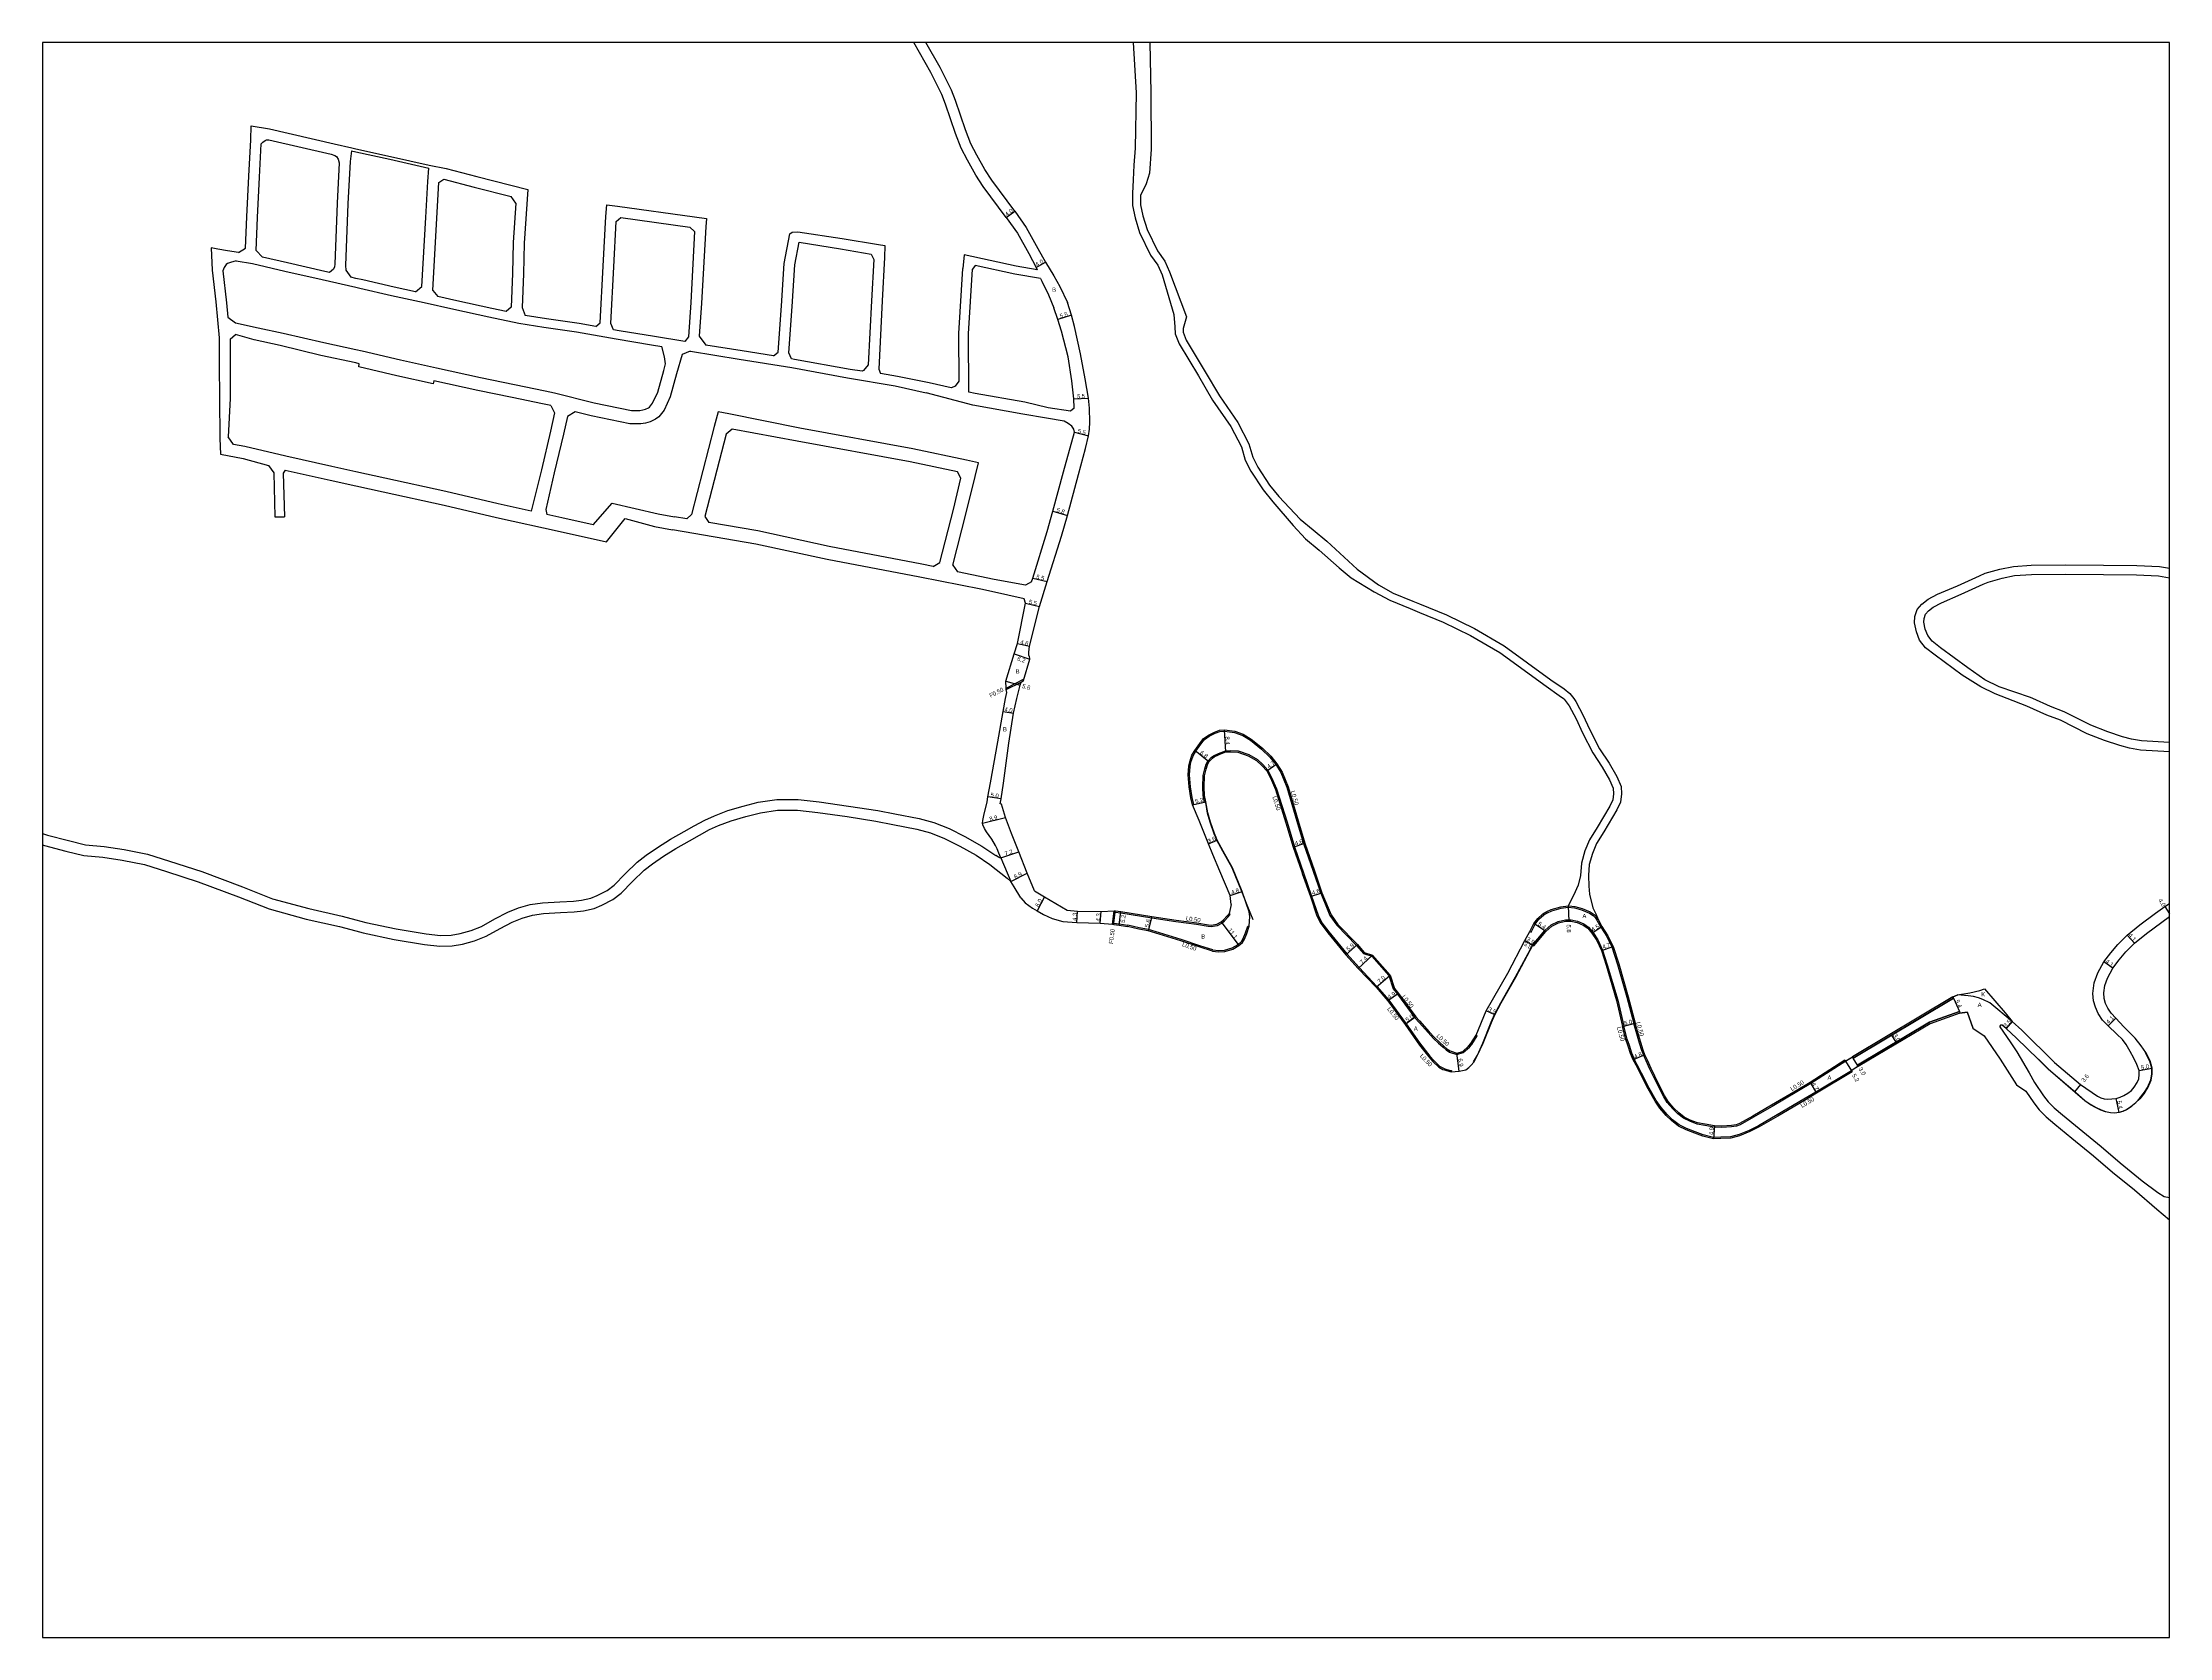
# Model space of a CAD drawing. Header units: metres. Extents: x -17600 to -16000, y -79800 to -78600.
# Drawn here: x -16800 to -16000, y -79800 to -79200 of the extents above; entities that cross this region are included whole.
import ezdxf

# ---------------------------------------------------------------- set-up
doc = ezdxf.new("R2010")
doc.units = ezdxf.units.M
doc.header["$LTSCALE"] = 2.5
for name, color, linetype in [('側溝・桝', 7, 'Continuous'), ('図郭', 7, 'Continuous'), ('幅員', 7, 'Continuous'), ('歩道・分離帯・安全施設', 7, 'Continuous'), ('舗装', 7, 'Continuous'), ('道路', 7, 'Continuous')]:
    doc.layers.add(name, color=color, linetype=linetype)
doc.styles.get("Standard").update_dxf_attribs({"font": ''})
doc.styles.get('Standard').set_extended_font_data('@MS PGothic')

msp = doc.modelspace()

# ---------------------------------------------------------------- linework, layer by layer
at = {"layer": '側溝・桝'}
for points in [[(-16437.56, -79442.87), (-16430.78, -79439.4)], [(-16437.49, -79443.39), (-16431.96, -79440.57)], [(-16367.49, -79486.83), (-16367.01, -79486.68), (-16367.59, -79484.06), (-16368.27, -79479.97), (-16368.61, -79475.44), (-16368.36, -79472.29), (-16368.03, -79470.69), (-16367.22, -79468.32), (-16366.19, -79466.56), (-16364.35, -79463.97), (-16362.93, -79462.21), (-16361.16, -79460.95), (-16358.92, -79459.85), (-16357.18, -79459.18), (-16355.39, -79459.01), (-16351.63, -79459.58), (-16348.57, -79460.64), (-16345.66, -79462.46), (-16341.49, -79465.85), (-16338.38, -79468.85), (-16336.1, -79471.61), (-16334.2, -79474.66), (-16331.98, -79480.15), (-16328.26, -79492.94), (-16325.68, -79501.35), (-16322.07, -79511.72), (-16319.23, -79520.01), (-16316.52, -79526.53), (-16315.75, -79528.41), (-16313.2, -79532.07), (-16305.76, -79539.63), (-16303.15, -79542.71), (-16300, -79543.72), (-16293.62, -79551.03), (-16291.98, -79556.05), (-16290.41, -79558.04), (-16283.8, -79566.84)], [(-16362.42, -79485.67), (-16362.91, -79485.77), (-16363.46, -79483.29), (-16363.63, -79480.11), (-16363.43, -79475.74), (-16362.81, -79473.22), (-16362.27, -79471.49), (-16361.75, -79470.29), (-16360.34, -79468.87), (-16360.28, -79468.82), (-16359.62, -79468.33), (-16357.67, -79467.41), (-16355, -79466.4), (-16353.12, -79466.32), (-16350.3, -79466.49), (-16346.28, -79467.86), (-16343.07, -79469.71), (-16340.97, -79471.65), (-16339.14, -79473.7), (-16337.72, -79476.43), (-16335.82, -79480.76), (-16331.85, -79493.35), (-16329.08, -79502.54), (-16325.68, -79512.39), (-16322.65, -79521.15), (-16320.2, -79528.29), (-16318.76, -79531.17), (-16316.18, -79534.59), (-16309.46, -79542.84), (-16304.73, -79548.02), (-16298.07, -79555.07), (-16293.64, -79560.23), (-16287.1, -79569.1), (-16282.14, -79576.27)], [(-16397.6, -79531.72), (-16396.98, -79526.69)], [(-16397.11, -79531.79), (-16397.05, -79531.29), (-16396.53, -79527.14), (-16396.47, -79526.66)], [(-16396.53, -79527.14), (-16394.47, -79527.43), (-16382.82, -79529.24), (-16373.7, -79530.63), (-16365.96, -79531.71), (-16361.52, -79532.38), (-16360.31, -79532.52), (-16358.99, -79532.35), (-16358.09, -79532.11), (-16356.39, -79531.25), (-16355.47, -79530.36), (-16354.06, -79528.9), (-16353.41, -79528.12), (-16353.27, -79527.86)], [(-16353.72, -79527.62), (-16353.27, -79527.86)], [(-16240.55, -79534.36), (-16240.12, -79534.61), (-16238.62, -79531.69), (-16237.16, -79529.81), (-16235.35, -79528.15), (-16233.94, -79527.35), (-16232.35, -79526.67), (-16228.84, -79525.65), (-16226.11, -79525.3)], [(-16226.17, -79524.81), (-16225.88, -79524.82), (-16223.64, -79525.04), (-16220.94, -79525.83), (-16217.9, -79527.04), (-16216.42, -79528.06), (-16215.62, -79528.84), (-16214.94, -79529.88)], [(-16226.11, -79525.3), (-16223.73, -79525.54), (-16221.11, -79526.31), (-16218.14, -79527.49), (-16216.74, -79528.45), (-16216.01, -79529.16), (-16215.39, -79530.1), (-16213.92, -79532.85), (-16211.66, -79536.3), (-16209.69, -79540.2), (-16207.58, -79546.78), (-16204.04, -79559.11), (-16201.41, -79569.02)], [(-16397.05, -79531.29), (-16397.03, -79531.3), (-16395.03, -79531.59), (-16391.8, -79532.08)], [(-16359.82, -79541.28), (-16364.76, -79539.77), (-16371.69, -79537.45), (-16379.84, -79534.92), (-16383.97, -79533.69), (-16387.5, -79533.02), (-16391.8, -79532.08)], [(-16359.82, -79541.28), (-16357.7, -79541.57), (-16355.42, -79541.43), (-16352.49, -79540.59), (-16350.28, -79539.28), (-16349.06, -79538.23), (-16348.36, -79537.09), (-16347.48, -79534.98), (-16346.67, -79532.38), (-16346.17, -79532.47)], [(-16239.43, -79539.59), (-16239.54, -79539.52), (-16234.9, -79534.05), (-16232.53, -79531.95), (-16229.95, -79530.7), (-16227.21, -79530.04), (-16225.97, -79530.05), (-16225.07, -79530.06), (-16222.62, -79530.58), (-16220.24, -79531.54), (-16218.46, -79532.85), (-16216.88, -79534.71), (-16214.96, -79537.57), (-16213.19, -79541.4), (-16211.44, -79546.91), (-16207.54, -79560.28), (-16205.28, -79570.01)], [(-16283.8, -79566.84), (-16282.14, -79568.74)], [(-16282.14, -79568.74), (-16278.83, -79572.47), (-16276.81, -79574.67), (-16274.91, -79576.4), (-16273.24, -79577.92), (-16272.05, -79578.94), (-16270.77, -79579.82), (-16268.1, -79580.7), (-16265.61, -79580), (-16263.26, -79577.93), (-16262.37, -79576.9), (-16260.37, -79573.61), (-16260.82, -79573.38)], [(-16154.61, -79607.52), (-16158.03, -79609.26), (-16161.82, -79610.85), (-16165.08, -79611.65), (-16168.74, -79611.85), (-16171.47, -79611.86), (-16175.42, -79610.89), (-16178.39, -79609.81), (-16181.62, -79608.56), (-16184.45, -79607.2), (-16186.87, -79605.26), (-16188.94, -79603.23), (-16191.24, -79600.6), (-16193.04, -79598.04), (-16195.66, -79593.39), (-16198.55, -79587.73), (-16200.16, -79584.52), (-16201.22, -79582.54), (-16202.23, -79580.18), (-16203.13, -79577.36), (-16203.97, -79574.95), (-16205.28, -79570.01)], [(-16121.78, -79583.25), (-16134.92, -79591.63), (-16139.55, -79594.41), (-16149.43, -79600.23), (-16156.43, -79604.3), (-16161.45, -79607.09), (-16162.84, -79607.63), (-16164.73, -79607.91), (-16168.38, -79608.19), (-16171.22, -79607.97), (-16174.72, -79607.44), (-16177.6, -79606.9), (-16180.42, -79605.8), (-16182.84, -79604.64), (-16184.88, -79603.02), (-16186.76, -79601.17), (-16188.89, -79598.73), (-16190.32, -79596.36), (-16192.6, -79591.92), (-16195.43, -79586.16), (-16196.8, -79583.06), (-16197.73, -79581.05), (-16198.47, -79579.22), (-16199.32, -79576.38), (-16200.1, -79573.81), (-16201.41, -79569.02)], [(-16282.14, -79576.27), (-16278.22, -79581.28), (-16276.66, -79582.92), (-16274.56, -79585.1), (-16273.07, -79585.83), (-16272.53, -79586.03), (-16270.59, -79586.65), (-16270.08, -79586.74), (-16270.12, -79587.24)], [(-16121.85, -79583.14), (-16121.78, -79583.25)], [(-16119.61, -79586.85), (-16133.05, -79594.82), (-16137.52, -79597.51), (-16147.61, -79603.44), (-16154.61, -79607.52)]]:
    msp.add_lwpolyline(points, dxfattribs=at)
at = {"layer": '図郭'}
msp.add_lwpolyline([(-16800, -79800), (-16000, -79800), (-16000, -79200), (-16800, -79200)], close=True, dxfattribs=at)
at = {"layer": '幅員'}
for points in [[(-16437.52, -79265.78), (-16434.3, -79263.4)], [(-16426.27, -79284.66), (-16422.81, -79282.65)], [(-16412.92, -79302.53), (-16418.17, -79304.17)], [(-16412.07, -79334.07), (-16406.57, -79333.77)], [(-16411.91, -79346.63), (-16406.59, -79348.01)], [(-16420.01, -79376.28), (-16414.45, -79377.91)], [(-16427.53, -79401.47), (-16422.19, -79402.79)], [(-16430.3, -79410.89), (-16424.96, -79412.21)], [(-16434.48, -79429.99), (-16428.61, -79432)], [(-16433.23, -79426.09), (-16428.75, -79427.14)], [(-16437.7, -79440.3), (-16432.29, -79441.77)], [(-16438.71, -79451.61), (-16434.77, -79452.28)], [(-16354.9, -79466.89), (-16355.38, -79458.51)], [(-16361.33, -79470.58), (-16366.61, -79466.29)], [(-16339.56, -79473.99), (-16335.69, -79471.32)], [(-16439.47, -79484.47), (-16444.42, -79483.73)], [(-16367.49, -79486.83), (-16362.42, -79485.67)], [(-16446.41, -79493.67), (-16437.76, -79491.57)], [(-16361.47, -79501.47), (-16358.17, -79500.04)], [(-16329.55, -79502.69), (-16325.21, -79501.19)], [(-16439.6, -79506.76), (-16432.8, -79504.39)], [(-16435.75, -79515.64), (-16429.61, -79512.5)], [(-16353.34, -79520.93), (-16348.81, -79519.34)], [(-16323.12, -79521.31), (-16318.77, -79519.83)], [(-16423.07, -79521.38), (-16425.92, -79526.66)], [(-16410.96, -79531.02), (-16410.74, -79526.72)], [(-16402.14, -79531.25), (-16401.79, -79526.96)], [(-16395.1, -79532.08), (-16394.4, -79526.93)], [(-16226.17, -79524.81), (-16225.97, -79530.55)], [(-16001.7, -79525.06), (-16000, -79527.74)], [(-16382.75, -79528.74), (-16384.09, -79534.18)], [(-16356.69, -79530.84), (-16349.98, -79539.69)], [(-16234.54, -79534.4), (-16239.05, -79531.42)], [(-16217.28, -79535.01), (-16213.49, -79532.59)], [(-16015.94, -79535.74), (-16013.19, -79538.78)], [(-16309.84, -79543.17), (-16305.39, -79539.29)], [(-16305.11, -79548.35), (-16299.7, -79543.29)], [(-16242.45, -79537.77), (-16239.11, -79539.78)], [(-16242.45, -79537.77), (-16239.43, -79539.59)], [(-16213.66, -79541.58), (-16209.22, -79540.01)], [(-16298.44, -79555.39), (-16293.17, -79550.79)], [(-16021.29, -79548.19), (-16024.65, -79545.84)], [(-16290.02, -79557.74), (-16294.03, -79560.55)], [(-16081.17, -79559.54), (-16079.02, -79564.5)], [(-16283.41, -79566.53), (-16287.5, -79569.39)], [(-16253.8, -79565.74), (-16256.99, -79564.31)], [(-16020.22, -79567.04), (-16023.11, -79569.95)], [(-16205.77, -79570.12), (-16200.93, -79568.89)], [(-16102.81, -79576.01), (-16104.37, -79573.4)], [(-16059.11, -79568.28), (-16061.45, -79570.89)], [(-16267.17, -79587.01), (-16268.09, -79580.17)], [(-16197.27, -79580.85), (-16201.67, -79582.76)], [(-16122.04, -79582.83), (-16119.35, -79587.27)], [(-16117.4, -79584.68), (-16118.94, -79582.11)], [(-16135.18, -79591.2), (-16132.79, -79595.25)], [(-16033.46, -79591.98), (-16035.68, -79594.75)], [(-16011.44, -79586.69), (-16006.53, -79585.78)], [(-16018.87, -79602.49), (-16020.02, -79597.21)], [(-16171.16, -79607.48), (-16171.53, -79612.36)]]:
    msp.add_lwpolyline(points, dxfattribs=at)
at = {"layer": '歩道・分離帯・安全施設'}
for points in [[(-16344.59, -79530.08), (-16346.92, -79524.49), (-16348.94, -79519.38), (-16352.56, -79510.48), (-16356.07, -79504.21), (-16358.29, -79500.1), (-16358.74, -79499.09), (-16359.32, -79497.66), (-16360.76, -79493.34), (-16361.77, -79489.87), (-16361.78, -79489.87), (-16362.51, -79485.91)], [(-16261.72, -79583.5), (-16260.33, -79580.89), (-16258.21, -79576.38), (-16255.08, -79568.59), (-16253.91, -79565.69), (-16251.45, -79561.2), (-16246, -79551.49), (-16239.59, -79539.66)], [(-16079.73, -79558.4), (-16081.42, -79559.15)], [(-16078.82, -79564.96), (-16076.11, -79564.63)], [(-16076.11, -79564.63), (-16073.96, -79570.7)], [(-16119.18, -79581.7), (-16121.78, -79583.26)], [(-16049.24, -79582.39), (-16045.49, -79586.16), (-16035.32, -79594.89), (-16031.79, -79597.98), (-16029.6, -79599.46), (-16027.53, -79600.68), (-16025.73, -79601.51), (-16024, -79602.15), (-16022.19, -79602.45), (-16020.64, -79602.6), (-16018.9, -79602.36), (-16017.6, -79602.02), (-16016.22, -79601.35), (-16014.51, -79600.22), (-16012.7, -79598.7), (-16011.28, -79597.25), (-16009.38, -79594.87), (-16008.2, -79593.12), (-16006.96, -79590.26), (-16006.59, -79587.93), (-16006.65, -79585.8), (-16007.4, -79583.17), (-16009.05, -79580.02)], [(-16119.73, -79586.65), (-16117.16, -79585.09)]]:
    msp.add_lwpolyline(points, dxfattribs=at)
at = {"layer": '舗装'}
for points in [[(-16439.6, -79506.76), (-16435.75, -79515.64)], [(-16226.17, -79524.81), (-16225.88, -79524.82), (-16223.64, -79525.04), (-16220.94, -79525.83), (-16217.9, -79527.04), (-16216.42, -79528.06), (-16215.62, -79528.84), (-16214.94, -79529.88)], [(-16059.11, -79568.28), (-16067.58, -79561.28), (-16070.25, -79560.03), (-16071.79, -79559.43), (-16073.75, -79558.9), (-16075.76, -79558.64), (-16079.78, -79558.28)]]:
    msp.add_lwpolyline(points, dxfattribs=at)
at = {"layer": '道路'}
for points in [[(-16437.52, -79265.78), (-16446.19, -79254.1), (-16449.01, -79249.9), (-16452.09, -79244.27), (-16454.49, -79239.76), (-16456.59, -79234.22), (-16460.33, -79223.23), (-16461.8, -79219.58), (-16465.92, -79211.28), (-16472.34, -79200)], [(-16434.3, -79263.4), (-16442.92, -79251.79), (-16445.59, -79247.82), (-16448.57, -79242.36), (-16450.85, -79238.11), (-16452.83, -79232.87), (-16456.58, -79221.83), (-16458.15, -79217.94), (-16462.39, -79209.4), (-16467.74, -79200)], [(-16389.76, -79200), (-16388.7, -79218.94), (-16389.07, -79239.79), (-16389.47, -79246.1), (-16389.8, -79251.7), (-16390.05, -79256.85), (-16390.01, -79261.36), (-16389.01, -79265.93), (-16387.38, -79271.41), (-16383.26, -79279.94), (-16380.52, -79283.8), (-16378.86, -79287.39), (-16374.5, -79302.27), (-16374.1, -79307.01), (-16373.98, -79309.55), (-16372.5, -79313.33), (-16365.25, -79325.39), (-16359.9, -79334.51), (-16353.04, -79344.44), (-16349.08, -79352.12), (-16347.62, -79357.1), (-16345.47, -79361.26), (-16340.94, -79368.28), (-16337.25, -79372.77), (-16329.61, -79381.63), (-16324.99, -79386.74), (-16319.8, -79390.92), (-16312.25, -79397.6), (-16307.73, -79401.36), (-16299.18, -79406.58), (-16293.24, -79409.81), (-16285.61, -79412.95), (-16282.14, -79414.37)], [(-16383.56, -79200), (-16383.18, -79218.93), (-16383.07, -79240.16), (-16383.64, -79249.15), (-16384.95, -79253.21), (-16387.04, -79257.53), (-16387.01, -79261.02), (-16386.1, -79265.18), (-16384.57, -79270.32), (-16380.67, -79278.41), (-16377.92, -79282.29), (-16376.09, -79286.24), (-16369.76, -79303.25), (-16370.92, -79307.62), (-16370.96, -79309.02), (-16369.8, -79312), (-16362.67, -79323.86), (-16357.37, -79332.89), (-16350.46, -79342.89), (-16346.28, -79351.01), (-16344.83, -79355.98), (-16342.87, -79359.75), (-16338.52, -79366.51), (-16335, -79370.79), (-16327.03, -79379.28), (-16322.08, -79383.32), (-16316.98, -79387.56), (-16305.56, -79398.12), (-16297.56, -79404.05), (-16291.95, -79407.09), (-16284.54, -79410.15), (-16282.14, -79411.13)], [(-16723.61, -79277.4), (-16723.17, -79265.59), (-16722.38, -79250.28), (-16721.7, -79236.65), (-16721.49, -79231.38), (-16714.64, -79232.45), (-16690.3, -79238.17), (-16683.63, -79239.65), (-16682.13, -79239.98)], [(-16719.63, -79278.19), (-16719.17, -79265.77), (-16718.4, -79250.69), (-16717.77, -79238.15), (-16717.2, -79237.44), (-16716.3, -79236.8), (-16715.7, -79236.56), (-16714.85, -79236.57), (-16691.44, -79242.01), (-16690.01, -79242.51), (-16689.43, -79242.88), (-16688.81, -79243.91), (-16688.37, -79245.28), (-16689.13, -79260.47), (-16690, -79283.38), (-16690.2, -79284.44), (-16690.61, -79285.31), (-16692.11, -79286.47)], [(-16682.13, -79239.98), (-16669.18, -79242.85), (-16654.53, -79246.16)], [(-16683.78, -79240.73), (-16684.33, -79244.75), (-16685.13, -79260.62), (-16686.02, -79283.83), (-16685.98, -79285.59), (-16684.01, -79288.31)], [(-16683.78, -79240.73), (-16682.13, -79241.09)], [(-16682.13, -79241.09), (-16669.41, -79243.91), (-16654.72, -79247.23)], [(-16655.1, -79252.28), (-16654.72, -79247.23)], [(-16654.53, -79246.16), (-16648.19, -79247.4)], [(-16648.19, -79247.4), (-16636.63, -79250.34), (-16617.47, -79255.28), (-16618.9, -79275.45), (-16619.05, -79287.03), (-16619.57, -79299.67)], [(-16657.3, -79291.76), (-16655.89, -79265.8), (-16655.1, -79252.28)], [(-16653.21, -79293.26), (-16651.72, -79266.05), (-16650.96, -79252.61)], [(-16650.96, -79252.61), (-16649.12, -79251.44)], [(-16649.12, -79251.44), (-16637.66, -79254.35), (-16623.74, -79257.94)], [(-16621.98, -79260.38), (-16623.04, -79275.28), (-16623.19, -79286.92), (-16623.71, -79299.5)], [(-16590.2, -79305.47), (-16589.16, -79284.19), (-16588.16, -79265.45), (-16587.81, -79261), (-16583.74, -79261.56), (-16554.79, -79265.61), (-16550.23, -79266.21), (-16550.49, -79269.32), (-16552.2, -79298.05), (-16552.97, -79310.42)], [(-16434.3, -79263.4), (-16430.07, -79269.64), (-16425.63, -79277.49), (-16422.81, -79282.65), (-16419.63, -79287.79), (-16417.39, -79291.81), (-16414.53, -79297.8)], [(-16586.2, -79305.66), (-16585.17, -79284.4), (-16584.26, -79267.35), (-16582.47, -79265.78), (-16556.59, -79269.4), (-16554.74, -79271.04), (-16556.2, -79297.84), (-16557, -79310.7)], [(-16523.33, -79316.5), (-16522.06, -79299.04), (-16520.99, -79283.11), (-16518.93, -79272.01), (-16518.09, -79271.3), (-16515.86, -79271.16), (-16499.25, -79273.69), (-16485.56, -79276.04), (-16483.15, -79276.37), (-16483.27, -79280.82), (-16484.15, -79297.23), (-16485.49, -79322.85), (-16484.88, -79324.47)], [(-16437.52, -79265.78), (-16433.34, -79271.68), (-16428.97, -79279.41), (-16426.27, -79284.66), (-16425.88, -79285.49)], [(-16726.27, -79278.97), (-16730.46, -79278.32), (-16734.08, -79277.7), (-16736.6, -79277.17), (-16736.21, -79285.63), (-16734.88, -79297.56), (-16733.54, -79311.15), (-16733.52, -79321.36), (-16733.5, -79333.6), (-16733.26, -79348.94), (-16733.12, -79354.82), (-16724.54, -79356.43), (-16715.02, -79359.12)], [(-16726.27, -79278.97), (-16723.61, -79277.4)], [(-16717.3, -79280.69), (-16719.63, -79278.19)], [(-16519.35, -79316.79), (-16518.07, -79299.31), (-16517.02, -79283.62), (-16515.39, -79275.04), (-16499.8, -79277.65), (-16488.28, -79279.63), (-16487.32, -79281.63), (-16488.15, -79297.14), (-16489.42, -79321.25), (-16491.26, -79323.33)], [(-16425.88, -79285.49), (-16433.76, -79284.19), (-16453.41, -79279.88), (-16453.8, -79285.01)], [(-16727.18, -79282.16), (-16729.3, -79282.69), (-16730.38, -79283.11), (-16730.88, -79283.56), (-16731.66, -79284.63), (-16732.14, -79285.94), (-16730.8, -79297.88), (-16730.26, -79303.36)], [(-16727.18, -79282.16), (-16721.01, -79283.16), (-16708.89, -79286.02), (-16694.86, -79289.19), (-16682.13, -79292.09)], [(-16692.11, -79286.47), (-16693.81, -79286.08), (-16707.84, -79282.91), (-16717.3, -79280.69)], [(-16456.57, -79329.22), (-16455.27, -79327.4), (-16455.35, -79309.52), (-16453.8, -79285.01)], [(-16451.6, -79331.47), (-16451.69, -79309.62), (-16450.16, -79285.24)], [(-16424.6, -79288.8), (-16434.33, -79287.13), (-16449.16, -79283.82), (-16450.16, -79285.24)], [(-16682.13, -79288.74), (-16684.01, -79288.31)], [(-16659.73, -79293.73), (-16667.69, -79292.02), (-16679.55, -79289.33), (-16682.13, -79288.74)], [(-16682.13, -79292.09), (-16680.6, -79292.44), (-16668.74, -79295.12), (-16656.45, -79297.77), (-16645.27, -79300.31), (-16632.08, -79303.18), (-16620.85, -79305.54), (-16611.51, -79307.05), (-16599.17, -79308.85), (-16584.19, -79311.52), (-16570.93, -79313.71), (-16567.04, -79314.35)], [(-16659.73, -79293.73), (-16657.3, -79291.76)], [(-16653.21, -79293.26), (-16651.28, -79295.6)], [(-16625.6, -79301.22), (-16631.03, -79300.07), (-16644.22, -79297.21), (-16651.28, -79295.6)], [(-16424.6, -79288.8), (-16424.18, -79289.73), (-16421.61, -79294.93), (-16419.64, -79299.83)], [(-16730.26, -79303.36), (-16727.41, -79305.41), (-16718.91, -79307.27), (-16709.44, -79309.39), (-16694.2, -79312.83), (-16682.13, -79315.42)], [(-16623.71, -79299.5), (-16625.6, -79301.22)], [(-16619.57, -79299.67), (-16618.48, -79302.65)], [(-16591.85, -79306.87), (-16598.12, -79305.75), (-16610.46, -79303.95), (-16618.48, -79302.65)], [(-16428.61, -79432), (-16428.66, -79431.54), (-16428.79, -79431.05), (-16428.98, -79430.41), (-16429.08, -79429.9), (-16429.05, -79429.29), (-16428.75, -79427.14), (-16424.96, -79412.21), (-16422.19, -79402.79), (-16416.74, -79385.74), (-16414.45, -79377.91), (-16410.32, -79362.47), (-16407.76, -79352.77), (-16406.59, -79348.01), (-16406.18, -79345.42), (-16406.13, -79342.81), (-16406.21, -79337.59), (-16406.57, -79333.77), (-16407.81, -79326.51), (-16409.6, -79317.17), (-16411.86, -79306.77), (-16412.92, -79302.53), (-16414.53, -79297.8)], [(-16411.94, -79337.55), (-16411.94, -79337.37), (-16412.07, -79334.07), (-16412.85, -79327.27), (-16414.27, -79318.2), (-16416.76, -79308.57), (-16418.17, -79304.17), (-16419.64, -79299.83)], [(-16729.46, -79311.63), (-16729.44, -79321.68), (-16729.42, -79333.92), (-16730.15, -79348.37)], [(-16729.46, -79311.63), (-16727.46, -79309.85)], [(-16682.13, -79320.54), (-16695.31, -79317.71), (-16710.62, -79314.01), (-16720.46, -79311.86), (-16727.46, -79309.85)], [(-16591.85, -79306.87), (-16590.2, -79305.47)], [(-16585.25, -79308.04), (-16586.2, -79305.66)], [(-16558.47, -79312.49), (-16569.88, -79310.6), (-16583.14, -79308.42), (-16585.25, -79308.04)], [(-16557, -79310.7), (-16558.47, -79312.49)], [(-16552.97, -79310.42), (-16550.49, -79313.79)], [(-16682.13, -79315.42), (-16679.72, -79315.94), (-16665.42, -79319.33), (-16651.82, -79322.34), (-16635.23, -79325.98), (-16622.47, -79328.66), (-16610.92, -79331.02), (-16607.47, -79331.75), (-16592.54, -79335.53), (-16578.51, -79338.4), (-16577.43, -79338.42), (-16575.36, -79338.4), (-16574.23, -79338.23), (-16573.17, -79337.97), (-16572.04, -79337.43), (-16571.68, -79337.16), (-16570.53, -79335.66), (-16568.59, -79331.52), (-16566.35, -79323.34), (-16565.71, -79320.81), (-16566.02, -79318.19), (-16567.04, -79314.35)], [(-16556.39, -79316.11), (-16559.47, -79317.4), (-16561.54, -79324.69), (-16563.88, -79333.26), (-16566.23, -79338.28), (-16568.14, -79340.75), (-16569.45, -79341.73), (-16571.47, -79342.7), (-16573.25, -79343.14), (-16574.96, -79343.4), (-16577.45, -79343.42), (-16579.08, -79343.38), (-16593.64, -79340.41), (-16599.7, -79338.87)], [(-16556.39, -79316.11), (-16556.29, -79316.12), (-16537.96, -79319.09), (-16518.21, -79322.3), (-16497.26, -79326.09), (-16479.32, -79329.16), (-16467.64, -79331.74)], [(-16525.04, -79317.92), (-16536.91, -79315.99), (-16550.49, -79313.79)], [(-16525.04, -79317.92), (-16523.33, -79316.5)], [(-16518.29, -79319.01), (-16519.35, -79316.79)], [(-16491.26, -79323.33), (-16491.66, -79323.64), (-16496.21, -79322.99), (-16517.16, -79319.2), (-16518.29, -79319.01)], [(-16608.78, -79336.58), (-16611.91, -79335.92), (-16623.37, -79333.58), (-16636.27, -79330.87), (-16652.82, -79327.24), (-16653.04, -79328.38), (-16666.78, -79325.34), (-16681.08, -79321.95), (-16680.85, -79320.81), (-16682.13, -79320.54)], [(-16466.54, -79327.98), (-16478.37, -79325.64), (-16484.88, -79324.47)], [(-16456.57, -79329.22), (-16458.3, -79329.9), (-16466.54, -79327.98)], [(-16412.16, -79345.48), (-16412.79, -79344.38), (-16414.23, -79343.29), (-16415.71, -79342.49), (-16422.39, -79341.33), (-16431.27, -79339.78), (-16450.12, -79336.44), (-16467.64, -79331.74)], [(-16411.94, -79337.55), (-16413.41, -79338.7), (-16421.7, -79337.39), (-16430.52, -79335.35), (-16449.21, -79332.03), (-16451.6, -79331.47)], [(-16608.78, -79336.58), (-16607.4, -79339.34), (-16608.91, -79346.14), (-16612.38, -79360.73), (-16616.15, -79376.24)], [(-16599.7, -79338.87), (-16602.57, -79340.65), (-16604.04, -79347.27), (-16607.51, -79361.87), (-16610.67, -79375.69), (-16610.28, -79377.53)], [(-16457.62, -79396.55), (-16452.57, -79376.89), (-16449.26, -79363.27), (-16447.92, -79358.13), (-16452.5, -79357.14), (-16472.69, -79352.8), (-16515.22, -79345.05), (-16541.86, -79339.64), (-16545.89, -79338.97), (-16547.32, -79344.47), (-16555.93, -79377.53), (-16557.67, -79379.23)], [(-16682.13, -79361.44), (-16691.14, -79359.45), (-16708.48, -79355.65), (-16723.86, -79351.99), (-16728.21, -79351.21), (-16730.15, -79348.37)], [(-16462.53, -79395.56), (-16457.42, -79375.68), (-16454.57, -79363.93), (-16455.83, -79361.54), (-16473.65, -79357.71), (-16516.11, -79349.97), (-16540.66, -79345.48), (-16542.89, -79347.31), (-16550.95, -79378.33), (-16549.44, -79380.62)], [(-16428, -79402.92), (-16427.53, -79401.47), (-16422.11, -79383.99), (-16420.01, -79376.28), (-16415.93, -79361.45), (-16411.91, -79346.63), (-16412.16, -79345.48)], [(-16715.02, -79359.12), (-16713.03, -79361.88), (-16712.59, -79378.37)], [(-16708.71, -79360.88), (-16709.43, -79361.95), (-16708.99, -79378.43)], [(-16708.71, -79360.88), (-16691.82, -79364.59), (-16682.13, -79366.72)], [(-16616.15, -79376.24), (-16628.59, -79373.49), (-16648.3, -79368.91), (-16671.26, -79363.84), (-16682.13, -79361.44)], [(-16682.13, -79366.72), (-16671.94, -79368.98), (-16648.98, -79374.05), (-16629.27, -79378.63), (-16605.36, -79383.9), (-16587.93, -79387.81)], [(-16592.85, -79381.42), (-16585.78, -79373.25), (-16568.39, -79377.31)], [(-16712.59, -79378.37), (-16708.99, -79378.43)], [(-16592.85, -79381.42), (-16604.68, -79378.77), (-16610.28, -79377.53)], [(-16587.93, -79387.81), (-16580.81, -79379.04), (-16569.82, -79382.01)], [(-16569.82, -79382.01), (-16562.99, -79383.37)], [(-16568.39, -79377.31), (-16562.28, -79378.45)], [(-16430.8, -79409.31), (-16443.05, -79406.57), (-16447.07, -79405.68), (-16469.97, -79401.17), (-16504.83, -79394.48), (-16531.69, -79388.67), (-16562.99, -79383.37)], [(-16557.67, -79379.23), (-16562.28, -79378.45)], [(-16464.96, -79397.16), (-16469.26, -79396.25), (-16504.12, -79389.57), (-16530.98, -79383.75), (-16549.44, -79380.62)], [(-16464.96, -79397.16), (-16462.53, -79395.56)], [(-16457.62, -79396.55), (-16455.86, -79399.07)], [(-16428, -79402.92), (-16430.34, -79404.09), (-16442.09, -79401.97), (-16455.86, -79399.07)], [(-16061.08, -79446.77), (-16065.53, -79445.07), (-16070.97, -79442.41), (-16077.92, -79437.99), (-16088.14, -79430.49), (-16091.79, -79427.7), (-16093.98, -79424.8), (-16095.19, -79421.74), (-16095.92, -79418.34), (-16095.75, -79415.94), (-16094.88, -79413.29), (-16093.09, -79411.27), (-16090.76, -79409.42), (-16087.21, -79407.58), (-16079.72, -79404.37), (-16071.51, -79400.61), (-16069.34, -79399.65), (-16063.78, -79398.15), (-16058.72, -79397.05), (-16052.03, -79396.65), (-16039.29, -79396.47), (-16024.81, -79396.63), (-16012.32, -79396.79), (-16003.75, -79397.15), (-16000, -79397.8)], [(-16051.41, -79446.77), (-16052.23, -79446.39), (-16064.07, -79442.33), (-16069.44, -79439.7), (-16075.79, -79435.23), (-16086.08, -79427.67), (-16089.28, -79425.21), (-16090.9, -79423.07), (-16091.83, -79420.72), (-16092.39, -79418.09), (-16092.29, -79416.62), (-16091.78, -79415.07), (-16090.67, -79413.82), (-16088.85, -79412.38), (-16085.71, -79410.75), (-16078.29, -79407.56), (-16070.1, -79403.81), (-16068.18, -79402.96), (-16062.96, -79401.55), (-16058.24, -79400.53), (-16051.91, -79400.14), (-16039.27, -79399.97), (-16024.78, -79400.13), (-16012.4, -79400.29), (-16004.12, -79400.64), (-16000, -79401.35)], [(-16434.48, -79429.99), (-16433.23, -79426.09), (-16430.3, -79410.89), (-16430.8, -79409.31)], [(-16282.14, -79411.13), (-16271.96, -79415.29), (-16261.44, -79420.47), (-16250.22, -79426.93), (-16232.71, -79439.73), (-16227.72, -79443.16), (-16225.49, -79444.9), (-16224.09, -79446.77)], [(-16282.14, -79414.37), (-16273.19, -79418.03), (-16262.85, -79423.12), (-16251.85, -79429.45), (-16234.45, -79442.17), (-16229.49, -79445.59), (-16227.97, -79446.77)], [(-16437.77, -79446.77), (-16437.33, -79444.56), (-16437.49, -79443.39), (-16437.56, -79442.87), (-16437.7, -79440.3), (-16434.48, -79429.99)], [(-16431.96, -79440.57), (-16430.97, -79440.06), (-16428.61, -79432)], [(-16439.6, -79506.76), (-16440.26, -79504.93), (-16440.98, -79503.33), (-16441.59, -79502.11), (-16442.96, -79499.72), (-16444.94, -79496.92), (-16445.74, -79495.66), (-16446.32, -79494.27), (-16446.41, -79493.67), (-16446.31, -79492.68), (-16445.97, -79490.83), (-16444.71, -79485.67), (-16444.42, -79483.73), (-16443.41, -79478.51), (-16440.64, -79463.09), (-16438.71, -79451.61), (-16437.77, -79446.77)], [(-16426.87, -79519.07), (-16429.61, -79512.5), (-16432.8, -79504.39), (-16435.49, -79497.6), (-16437.76, -79491.57), (-16439.27, -79486.48), (-16439.76, -79486.4), (-16439.47, -79484.47), (-16438.59, -79478.62), (-16436.5, -79463.58), (-16434.77, -79452.28), (-16433.59, -79446.77)], [(-16433.59, -79446.77), (-16432.29, -79441.77), (-16431.96, -79440.57)], [(-16227.97, -79446.77), (-16227.65, -79447.02), (-16225.79, -79449.51), (-16223.2, -79454.45), (-16220.79, -79459.66), (-16216.92, -79467.21), (-16213.33, -79472.64), (-16210.61, -79477.42), (-16209.24, -79480.56), (-16209.1, -79482.6), (-16209.38, -79484.94), (-16210.45, -79487.22), (-16215.28, -79495.35), (-16218.16, -79499.9), (-16219.91, -79504.12), (-16221.19, -79508.72), (-16221.57, -79513.3), (-16222.35, -79516.98), (-16224.22, -79520.83), (-16226.17, -79524.81)], [(-16224.09, -79446.77), (-16223.25, -79447.9), (-16220.51, -79453.13), (-16218.1, -79458.34), (-16214.32, -79465.69), (-16210.77, -79471.07), (-16207.92, -79476.08), (-16206.28, -79479.84), (-16206.09, -79482.68), (-16206.46, -79485.77), (-16207.8, -79488.63), (-16212.72, -79496.92), (-16215.49, -79501.28), (-16217.07, -79505.1), (-16218.22, -79509.25), (-16218.56, -79513.35), (-16218.36, -79517.35), (-16218.12, -79520.38), (-16216.83, -79525.46), (-16215.82, -79527.8)], [(-16000, -79466.78), (-16010.89, -79466.16), (-16014.97, -79465.46), (-16018.66, -79464.51), (-16024.38, -79462.57), (-16031, -79460.04), (-16041.02, -79454.96), (-16046.08, -79453.06), (-16053.61, -79449.61), (-16061.08, -79446.77)], [(-16000, -79463.28), (-16010.49, -79462.68), (-16014.23, -79462.04), (-16017.66, -79461.15), (-16023.2, -79459.28), (-16029.58, -79456.84), (-16039.6, -79451.76), (-16044.74, -79449.83), (-16051.41, -79446.77)], [(-16364.99, -79492.71), (-16367.49, -79486.83), (-16368.07, -79484.18), (-16368.77, -79480.03), (-16369.11, -79475.44), (-16368.86, -79472.22), (-16368.51, -79470.55), (-16367.68, -79468.12), (-16366.61, -79466.29), (-16364.74, -79463.67), (-16363.28, -79461.84)], [(-16363.28, -79461.84), (-16361.42, -79460.52), (-16359.13, -79459.39), (-16357.3, -79458.69), (-16355.38, -79458.51), (-16351.51, -79459.09), (-16348.35, -79460.19), (-16345.37, -79462.05), (-16341.16, -79465.48), (-16338.02, -79468.51)], [(-16361.65, -79489.84), (-16362.42, -79485.67), (-16362.96, -79483.22), (-16363.13, -79480.1), (-16362.94, -79475.81), (-16362.32, -79473.35), (-16361.81, -79471.67), (-16361.33, -79470.58), (-16359.99, -79469.23), (-16359.96, -79469.21)], [(-16359.96, -79469.21), (-16359.36, -79468.76), (-16357.48, -79467.87), (-16354.9, -79466.89), (-16353.13, -79466.82), (-16350.39, -79466.99), (-16346.49, -79468.32), (-16343.37, -79470.12), (-16341.33, -79472)], [(-16341.33, -79472), (-16339.56, -79473.99), (-16338.17, -79476.65), (-16336.29, -79480.94), (-16332.33, -79493.5), (-16329.55, -79502.69), (-16326.35, -79511.98), (-16326.16, -79512.54), (-16323.12, -79521.31), (-16320.66, -79528.49), (-16319.19, -79531.43), (-16316.57, -79534.9), (-16309.84, -79543.17), (-16305.11, -79548.35)], [(-16338.02, -79468.51), (-16335.69, -79471.32), (-16333.75, -79474.44), (-16331.5, -79479.99), (-16327.78, -79492.81), (-16325.21, -79501.19), (-16321.6, -79511.55), (-16318.77, -79519.83), (-16316.06, -79526.34), (-16315.31, -79528.17), (-16312.81, -79531.76), (-16305.39, -79539.29), (-16302.87, -79542.27)], [(-16682.13, -79530.04), (-16678.43, -79531.01), (-16666.96, -79533.41), (-16655.72, -79535.33), (-16650.37, -79535.95), (-16646.34, -79535.77), (-16642.96, -79535.23), (-16638.82, -79534.04), (-16634.88, -79532.51), (-16629.83, -79529.71), (-16625.04, -79527.21), (-16620.92, -79525.54), (-16616.6, -79524.26), (-16611.96, -79523.64), (-16605.44, -79523.2), (-16600.34, -79522.97), (-16597.26, -79522.6), (-16593.76, -79521.85), (-16591.35, -79520.82), (-16587.62, -79518.96), (-16585.03, -79516.97), (-16580.91, -79512.7), (-16576.31, -79508.28), (-16572.94, -79505.74), (-16568.67, -79502.77), (-16563.83, -79499.71), (-16558.67, -79496.78), (-16554.85, -79494.69), (-16550.91, -79492.48), (-16547.3, -79490.87), (-16542.27, -79488.93), (-16536.53, -79487.21), (-16530.77, -79485.78), (-16523.87, -79484.76), (-16515.81, -79484.73), (-16507.94, -79485.67), (-16496.8, -79487.21), (-16485.85, -79488.92), (-16479.46, -79490.21), (-16470.31, -79491.96), (-16464.73, -79493.42), (-16459.05, -79495.71), (-16453.09, -79498.7), (-16446.68, -79502.26), (-16441.45, -79505.88)], [(-16682.13, -79534.22), (-16679.36, -79534.95), (-16667.72, -79537.38), (-16656.3, -79539.33), (-16650.51, -79540), (-16645.93, -79539.8), (-16642.08, -79539.18), (-16637.53, -79537.88), (-16633.16, -79536.18), (-16627.92, -79533.27), (-16623.34, -79530.89), (-16619.58, -79529.36), (-16615.75, -79528.23), (-16611.55, -79527.66), (-16605.22, -79527.23), (-16600.01, -79527), (-16596.59, -79526.59), (-16592.53, -79525.72), (-16589.65, -79524.49), (-16585.46, -79522.4), (-16582.33, -79519.99), (-16578.06, -79515.56), (-16573.68, -79511.36), (-16570.57, -79509.01), (-16566.43, -79506.14), (-16561.75, -79503.18), (-16556.7, -79500.31), (-16552.89, -79498.22), (-16549.09, -79496.1), (-16545.75, -79494.6), (-16540.97, -79492.76), (-16535.46, -79491.12), (-16529.98, -79489.75), (-16523.57, -79488.8), (-16516.04, -79488.78), (-16508.45, -79489.68), (-16497.39, -79491.21), (-16486.56, -79492.9), (-16480.24, -79494.18), (-16471.21, -79495.9), (-16466, -79497.27), (-16460.72, -79499.4), (-16454.98, -79502.27), (-16448.82, -79505.7), (-16443.75, -79509.2)], [(-16353.34, -79520.93), (-16357.15, -79511.77), (-16359.77, -79505.5), (-16361.47, -79501.47), (-16364.99, -79492.71)], [(-16359.93, -79541.77), (-16357.72, -79542.07), (-16355.34, -79541.93), (-16352.29, -79541.05), (-16349.98, -79539.69), (-16348.68, -79538.56), (-16347.91, -79537.32), (-16347, -79535.15), (-16346.17, -79532.47), (-16345.89, -79528.72), (-16346.16, -79526.99), (-16348.81, -79519.34), (-16352.44, -79510.43), (-16355.95, -79504.15), (-16358.17, -79500.04), (-16358.62, -79499.04), (-16359.2, -79497.61), (-16360.64, -79493.3), (-16361.65, -79489.84)], [(-16800, -79497.59), (-16798.17, -79498.16), (-16790.29, -79500.23), (-16783.83, -79501.85), (-16776.83, -79502.48), (-16769.33, -79503.56), (-16760.58, -79505.31), (-16752.19, -79507.98), (-16740.1, -79511.88), (-16724.79, -79517.66), (-16713.54, -79522.09), (-16699.86, -79525.81), (-16687.34, -79528.68), (-16682.13, -79530.04)], [(-16800, -79501.82), (-16799.28, -79502.04), (-16791.3, -79504.15), (-16784.51, -79505.85), (-16777.3, -79506.5), (-16770.02, -79507.54), (-16761.59, -79509.23), (-16753.43, -79511.83), (-16741.44, -79515.7), (-16726.25, -79521.44), (-16714.82, -79525.93), (-16700.84, -79529.73), (-16688.31, -79532.6), (-16682.13, -79534.22)], [(-16443.75, -79509.2), (-16437.21, -79514.34), (-16435.75, -79515.64)], [(-16439.6, -79506.76), (-16439.79, -79506.73), (-16439.96, -79506.68), (-16440.47, -79506.45), (-16441.45, -79505.88)], [(-16432.06, -79521.81), (-16434.5, -79517.59), (-16435.75, -79515.64)], [(-16426.87, -79519.07), (-16423.07, -79521.38), (-16414.58, -79526.43)], [(-16432.06, -79521.81), (-16430.46, -79523.61), (-16427.66, -79525.7), (-16425.92, -79526.66), (-16423.57, -79528.02), (-16420.26, -79529.48), (-16416.19, -79530.62), (-16410.96, -79531.02), (-16402.14, -79531.25), (-16397.6, -79531.72), (-16397.11, -79531.79), (-16395.1, -79532.08), (-16391.89, -79532.58)], [(-16414.58, -79526.43), (-16410.74, -79526.72), (-16401.79, -79526.96), (-16396.98, -79526.69), (-16396.47, -79526.66), (-16396.42, -79526.66)], [(-16396.42, -79526.66), (-16394.4, -79526.93), (-16382.75, -79528.74), (-16373.62, -79530.14), (-16365.89, -79531.21), (-16361.46, -79531.89), (-16360.31, -79532.01), (-16359.09, -79531.85), (-16358.27, -79531.64), (-16356.69, -79530.84), (-16355.82, -79530.01), (-16354.43, -79528.57), (-16353.83, -79527.84), (-16353.72, -79527.62)], [(-16352.96, -79524.3), (-16353.72, -79527.62)], [(-16352.96, -79524.3), (-16353.34, -79520.93)], [(-16237.54, -79529.48), (-16235.64, -79527.74), (-16234.16, -79526.9), (-16232.52, -79526.2), (-16228.94, -79525.16), (-16226.17, -79524.81)], [(-16215.82, -79527.8), (-16214.94, -79529.88), (-16213.49, -79532.59), (-16211.22, -79536.04), (-16209.22, -79540.01), (-16207.11, -79546.63), (-16203.55, -79558.98), (-16200.93, -79568.89)], [(-16079.78, -79558.28), (-16075.14, -79557.53), (-16071.31, -79556.67), (-16069.63, -79556.01), (-16061.82, -79565.06), (-16059.11, -79568.28), (-16055.47, -79571.56), (-16043.19, -79583.69), (-16033.46, -79591.98), (-16027.04, -79596.32), (-16025.83, -79596.96), (-16024.61, -79597.31), (-16023.16, -79597.45), (-16021.67, -79597.39), (-16020.02, -79597.21), (-16018.55, -79596.76), (-16017.21, -79596.15), (-16015.64, -79595.2), (-16014.26, -79594.19), (-16013.22, -79593.01), (-16012.1, -79591.2), (-16011.57, -79589.8), (-16011.36, -79588.2), (-16011.44, -79586.69), (-16012.25, -79584.44), (-16013.42, -79582.04), (-16014.72, -79579.6), (-16016.31, -79576.92), (-16017.7, -79575.11), (-16019.76, -79572.99), (-16023.11, -79569.95), (-16025.16, -79567.72), (-16026.81, -79565.27), (-16027.88, -79562.85), (-16028.52, -79560.56), (-16028.79, -79557.79), (-16028.34, -79553.75), (-16026.93, -79550), (-16024.65, -79545.84), (-16022.06, -79542.46), (-16019.47, -79539.35), (-16015.94, -79535.74), (-16011.11, -79531.89), (-16005.3, -79527.52), (-16001.7, -79525.06), (-16000, -79523.9)], [(-16359.93, -79541.77), (-16364.91, -79540.25), (-16371.84, -79537.93), (-16379.98, -79535.4), (-16384.09, -79534.18), (-16387.6, -79533.51), (-16391.89, -79532.58)], [(-16248.91, -79550.04), (-16242.45, -79537.77), (-16240.55, -79534.36), (-16239.05, -79531.42), (-16237.54, -79529.48)], [(-16245.88, -79551.55), (-16239.43, -79539.59), (-16239.11, -79539.78), (-16234.54, -79534.4), (-16232.26, -79532.37)], [(-16232.26, -79532.37), (-16229.78, -79531.17), (-16227.16, -79530.54), (-16225.97, -79530.55), (-16225.13, -79530.56), (-16222.77, -79531.07), (-16220.49, -79531.98), (-16218.8, -79533.22), (-16217.28, -79535.01), (-16215.4, -79537.81), (-16213.66, -79541.58), (-16211.92, -79547.05), (-16208.02, -79560.41), (-16205.77, -79570.12)], [(-16020.22, -79567.04), (-16021.93, -79565.17), (-16023.21, -79563.28), (-16024.01, -79561.46), (-16024.54, -79559.61), (-16024.68, -79557.44), (-16024.26, -79554.74), (-16023.34, -79552), (-16021.29, -79548.19), (-16018.86, -79545.02), (-16016.42, -79542.09), (-16013.19, -79538.78), (-16008.6, -79535.13), (-16002.91, -79530.85), (-16000, -79528.76)], [(-16302.87, -79542.27), (-16299.7, -79543.29), (-16293.17, -79550.79), (-16291.53, -79555.82), (-16290.02, -79557.74)], [(-16305.11, -79548.35), (-16298.44, -79555.39), (-16294.03, -79560.55)], [(-16265.84, -79579.54), (-16263.62, -79577.58), (-16262.78, -79576.6), (-16260.82, -79573.38), (-16256.99, -79564.31), (-16248.91, -79550.04)], [(-16254.96, -79568.64), (-16253.8, -79565.74), (-16251.34, -79561.26), (-16245.88, -79551.55)], [(-16290.02, -79557.74), (-16283.41, -79566.53), (-16282.14, -79567.99)], [(-16081.48, -79559.03), (-16081.17, -79559.54), (-16118.94, -79582.11), (-16119.25, -79581.59)], [(-16081.48, -79559.03), (-16079.78, -79558.28)], [(-16294.03, -79560.55), (-16287.5, -79569.39), (-16282.14, -79577.16)], [(-16282.14, -79567.99), (-16278.46, -79572.14), (-16276.45, -79574.32), (-16274.58, -79576.03), (-16272.91, -79577.54), (-16271.75, -79578.54), (-16270.55, -79579.36)], [(-16117.1, -79585.2), (-16117.4, -79584.68), (-16090.3, -79568.58), (-16079.02, -79564.5), (-16078.81, -79565.09)], [(-16078.81, -79565.09), (-16076.14, -79564.77)], [(-16076.14, -79564.77), (-16073.99, -79570.84), (-16069.68, -79573.69), (-16063.68, -79582.48), (-16057.5, -79592.16), (-16054, -79594.5), (-16051.06, -79598.9), (-16049.01, -79601.5), (-16046.33, -79604.14), (-16043.08, -79606.85), (-16036.67, -79612.12), (-16028.51, -79618.8), (-16021.38, -79624.91), (-16013.21, -79631.62), (-16004.7, -79638.89), (-16000, -79642.91)], [(-16009.28, -79594.96), (-16008.08, -79593.18), (-16006.84, -79590.3), (-16006.46, -79587.94), (-16006.53, -79585.78), (-16007.28, -79583.12), (-16008.94, -79579.96), (-16010.59, -79577.46), (-16012.96, -79574.5), (-16014.82, -79572.62), (-16017.11, -79570.26), (-16020.22, -79567.04)], [(-16264.69, -79586.44), (-16263.54, -79585.64), (-16262.62, -79584.72), (-16261.6, -79583.55), (-16260.21, -79580.95), (-16258.09, -79576.43), (-16254.96, -79568.64)], [(-16154.36, -79607.95), (-16157.82, -79609.71), (-16161.66, -79611.33), (-16165.01, -79612.14), (-16168.73, -79612.35), (-16171.53, -79612.36), (-16175.56, -79611.37), (-16178.56, -79610.28), (-16181.82, -79609.02), (-16184.72, -79607.63), (-16187.2, -79605.64), (-16189.3, -79603.58), (-16191.64, -79600.91), (-16193.46, -79598.31), (-16196.1, -79593.63), (-16198.99, -79587.96), (-16200.6, -79584.75), (-16201.67, -79582.76), (-16202.7, -79580.36), (-16203.6, -79577.52), (-16204.44, -79575.1), (-16205.77, -79570.12)], [(-16122.04, -79582.83), (-16135.18, -79591.2), (-16139.81, -79593.98), (-16149.69, -79599.79), (-16156.68, -79603.87), (-16161.67, -79606.63), (-16162.97, -79607.15), (-16164.78, -79607.41), (-16168.38, -79607.69), (-16171.16, -79607.48), (-16174.64, -79606.95), (-16177.46, -79606.41), (-16180.23, -79605.34), (-16182.58, -79604.22), (-16184.54, -79602.64), (-16186.39, -79600.82), (-16188.49, -79598.43), (-16189.88, -79596.12), (-16192.16, -79591.7), (-16194.98, -79585.95), (-16196.34, -79582.86), (-16197.27, -79580.85), (-16198, -79579.05), (-16198.84, -79576.24), (-16199.62, -79573.67), (-16200.93, -79568.89)], [(-16063.3, -79569.6), (-16063.52, -79569.71), (-16063.78, -79569.98), (-16063.86, -79570.24), (-16059.9, -79575.91)], [(-16061.45, -79570.89), (-16062.93, -79569.7), (-16063.3, -79569.6)], [(-16061.45, -79570.89), (-16057.58, -79574.53), (-16049.33, -79582.48)], [(-16059.9, -79575.91), (-16057.36, -79579.64), (-16052.78, -79587.54), (-16050.75, -79591.26), (-16047.42, -79596.25), (-16045.65, -79598.49), (-16043.31, -79600.8), (-16040.2, -79603.4), (-16033.98, -79608.51), (-16025.64, -79615.34), (-16018.49, -79621.46), (-16010.32, -79628.17), (-16004.37, -79632.58), (-16001.97, -79634.1), (-16000, -79634.51)], [(-16282.14, -79577.16), (-16278.6, -79581.61), (-16277.03, -79583.27), (-16274.86, -79585.51), (-16273.27, -79586.29), (-16272.69, -79586.5), (-16270.71, -79587.14), (-16270.12, -79587.24)], [(-16270.55, -79579.36), (-16268.09, -79580.17), (-16265.84, -79579.54)], [(-16122.04, -79582.83), (-16121.85, -79583.14)], [(-16121.85, -79583.14), (-16119.25, -79581.59)], [(-16009.28, -79594.96), (-16011.19, -79597.33), (-16012.62, -79598.79), (-16014.43, -79600.32), (-16016.16, -79601.46), (-16017.55, -79602.14), (-16018.87, -79602.49), (-16020.64, -79602.73), (-16022.2, -79602.58), (-16024.03, -79602.27), (-16025.77, -79601.63), (-16027.59, -79600.79), (-16029.67, -79599.57), (-16031.87, -79598.08), (-16035.41, -79594.99), (-16045.58, -79586.26), (-16049.33, -79582.48)], [(-16270.12, -79587.24), (-16267.17, -79587.01), (-16264.69, -79586.44)], [(-16119.35, -79587.27), (-16132.79, -79595.25), (-16137.26, -79597.94), (-16147.36, -79603.88), (-16154.36, -79607.95)], [(-16117.1, -79585.2), (-16119.66, -79586.76)], [(-16119.66, -79586.76), (-16119.61, -79586.85), (-16119.35, -79587.27)]]:
    msp.add_lwpolyline(points, dxfattribs=at)
at = {"layer": '道路', "flags": 128}
msp.add_lwpolyline([(-16621.98, -79260.38), (-16623.74, -79257.94)], dxfattribs=at)
at = {"layer": '道路'}
for points in [[(-16081.48, -79559.03), (-16119.25, -79581.59), (-16118.94, -79582.11), (-16081.17, -79559.54)], [(-16118.94, -79582.11), (-16081.17, -79559.54), (-16079.02, -79564.5), (-16090.3, -79568.58), (-16117.4, -79584.68)], [(-16117.4, -79584.68), (-16090.3, -79568.58), (-16079.02, -79564.5), (-16078.81, -79565.09), (-16090.04, -79569.13), (-16117.1, -79585.2)]]:
    msp.add_lwpolyline(points, close=True, dxfattribs=at)

# ---------------------------------------------------------------- texts
at = {"layer": '側溝・桝'}
for s, rotation, p in [('F0.50', 27.06715, (-16443.38, -79446.51)), ('L0.50', 287.50442, (-16337.45, -79483.77)), ('L0.50', 286.20117, (-16330.53, -79481.73)), ('F0.50', 82.97454, (-16397.39, -79539.16)), ('L0.50', 352.08779, (-16370.02, -79530.22)), ('L0.50', 341.01742, (-16371.52, -79539.9)), ('L0.50', 308.59893, (-16288.82, -79559.04)), ('L0.50', 308.33703, (-16294.33, -79563.63)), ('L0.50', 317.5033, (-16275.84, -79573.93)), ('L0.50', 285.33008, (-16207.84, -79570.5)), ('L0.50', 285.33008, (-16200.58, -79568.63)), ('L0.50', 313.54918, (-16282.09, -79581.39)), ('L0.50', 30.9757, (-16142.01, -79594.49)), ('L0.50', 30.99722, (-16138.16, -79600.81))]:
    msp.add_text(s, height=1.6, rotation=rotation, dxfattribs=at).set_placement(p)
at = {"layer": '幅員'}
for s, rotation, p in [('4.0', 36.50051, (-16437.25, -79265.46)), ('4.0', 30.1411, (-16425.98, -79284.37)), ('5.5', 17.35234, (-16417.1, -79303.74)), ('5.5', 3.14905, (-16410.92, -79333.91)), ('5.5', 345.46962, (-16410.77, -79346.82)), ('5.8', 343.63084, (-16418.74, -79376.55)), ('5.5', 346.1255, (-16426.38, -79401.65)), ('5.5', 346.1255, (-16429.16, -79411.07)), ('6.2', 341.09985, (-16433.56, -79432.39)), ('4.6', 346.76252, (-16432.35, -79426.24)), ('5.6', 344.79551, (-16431.67, -79442.79)), ('4.0', 350.40048, (-16438.3, -79451.58)), ('8.4', 273.27526, (-16355.13, -79461.1)), ('6.8', 320.92002, (-16364.81, -79467.43)), ('4.7', 34.57895, (-16338.82, -79473.18)), ('5.0', 351.53516, (-16443.51, -79483.77)), ('5.2', 12.91289, (-16366.26, -79486.29)), ('8.9', 13.68477, (-16443.66, -79492.9)), ('7.2', 19.14518, (-16437.75, -79506.01)), ('3.6', 23.43325, (-16361.33, -79501.3)), ('4.6', 19.05371, (-16328.69, -79502.13)), ('6.9', 27.1087, (-16434.15, -79514.71)), ('4.8', 19.35149, (-16352.62, -79520.57)), ('4.6', 18.83333, (-16322.25, -79520.75)), ('6.0', 61.66401, (-16425.34, -79525.38)), ('4.3', 87.07798, (-16411.03, -79530.47)), ('4.3', 85.27952, (-16402.19, -79530.69)), ('4.0', 302.32834, (-16004.3, -79522.68)), ('5.2', 82.29781, (-16392.99, -79531.24)), ('5.6', 76.12089, (-16383.9, -79532.99)), ('11.1', 307.14925, (-16354.22, -79533.93)), ('5.4', 326.50943, (-16237.74, -79531.98)), ('5.8', 271.95682, (-16226.75, -79531.8)), ('4.5', 32.57209, (-16216.79, -79534.58)), ('4.1', 312.11602, (-16015.57, -79536)), ('5.9', 41.05838, (-16308.75, -79541.88)), ('7.4', 43.07962, (-16303.64, -79546.84)), ('3.5', 329.0174, (-16243.09, -79539.54)), ('3.9', 329.0174, (-16242.01, -79537.75)), ('4.7', 19.48629, (-16212.99, -79541.09)), ('7.0', 41.14544, (-16297.08, -79554.07)), ('4.1', 325.06285, (-16024.23, -79546.02)), ('4.9', 34.98858, (-16293.39, -79559.98)), ('5.0', 34.9886, (-16286.66, -79568.5)), ('3.5', 335.91133, (-16256.46, -79564.28)), ('5.0', 14.29462, (-16204.92, -79569.8)), ('5.4', 293.45386, (-16080.64, -79560.51)), ('3.5', 48.12933, (-16061.42, -79570.71)), ('4.1', 45.17152, (-16022.88, -79569.31)), ('3.0', 300.85091, (-16104.04, -79573.46)), ('6.9', 277.60406, (-16267.55, -79582.3)), ('4.8', 23.4396, (-16200.98, -79582.35)), ('4.7', 300.56204, (-16134.71, -79591.8)), ('5.2', 301.17689, (-16119.51, -79588.54)), ('3.0', 300.85091, (-16117.03, -79586.11)), ('3.6', 51.25054, (-16032.05, -79591.27)), ('5.0', 10.40568, (-16010.58, -79586.43)), ('5.4', 282.22298, (-16019.69, -79598.27)), ('4.9', 85.61924, (-16171.6, -79611.09))]:
    msp.add_text(s, height=1.6, rotation=rotation, dxfattribs=at).set_placement(p)
at = {"layer": '舗装'}
for s, p in [('B', (-16420.27, -79293.77)), ('B', (-16433.98, -79437.36)), ('B', (-16438.76, -79459.12)), ('A', (-16220.79, -79529.38)), ('B', (-16364.19, -79537.07)), ('K', (-16070.78, -79558.84)), ('A', (-16072.14, -79562.77)), ('A', (-16284.23, -79571.73)), ('A', (-16128.64, -79590.18))]:
    msp.add_text(s, height=1.6, dxfattribs=at).set_placement(p)

doc.saveas('drawing.dxf')
